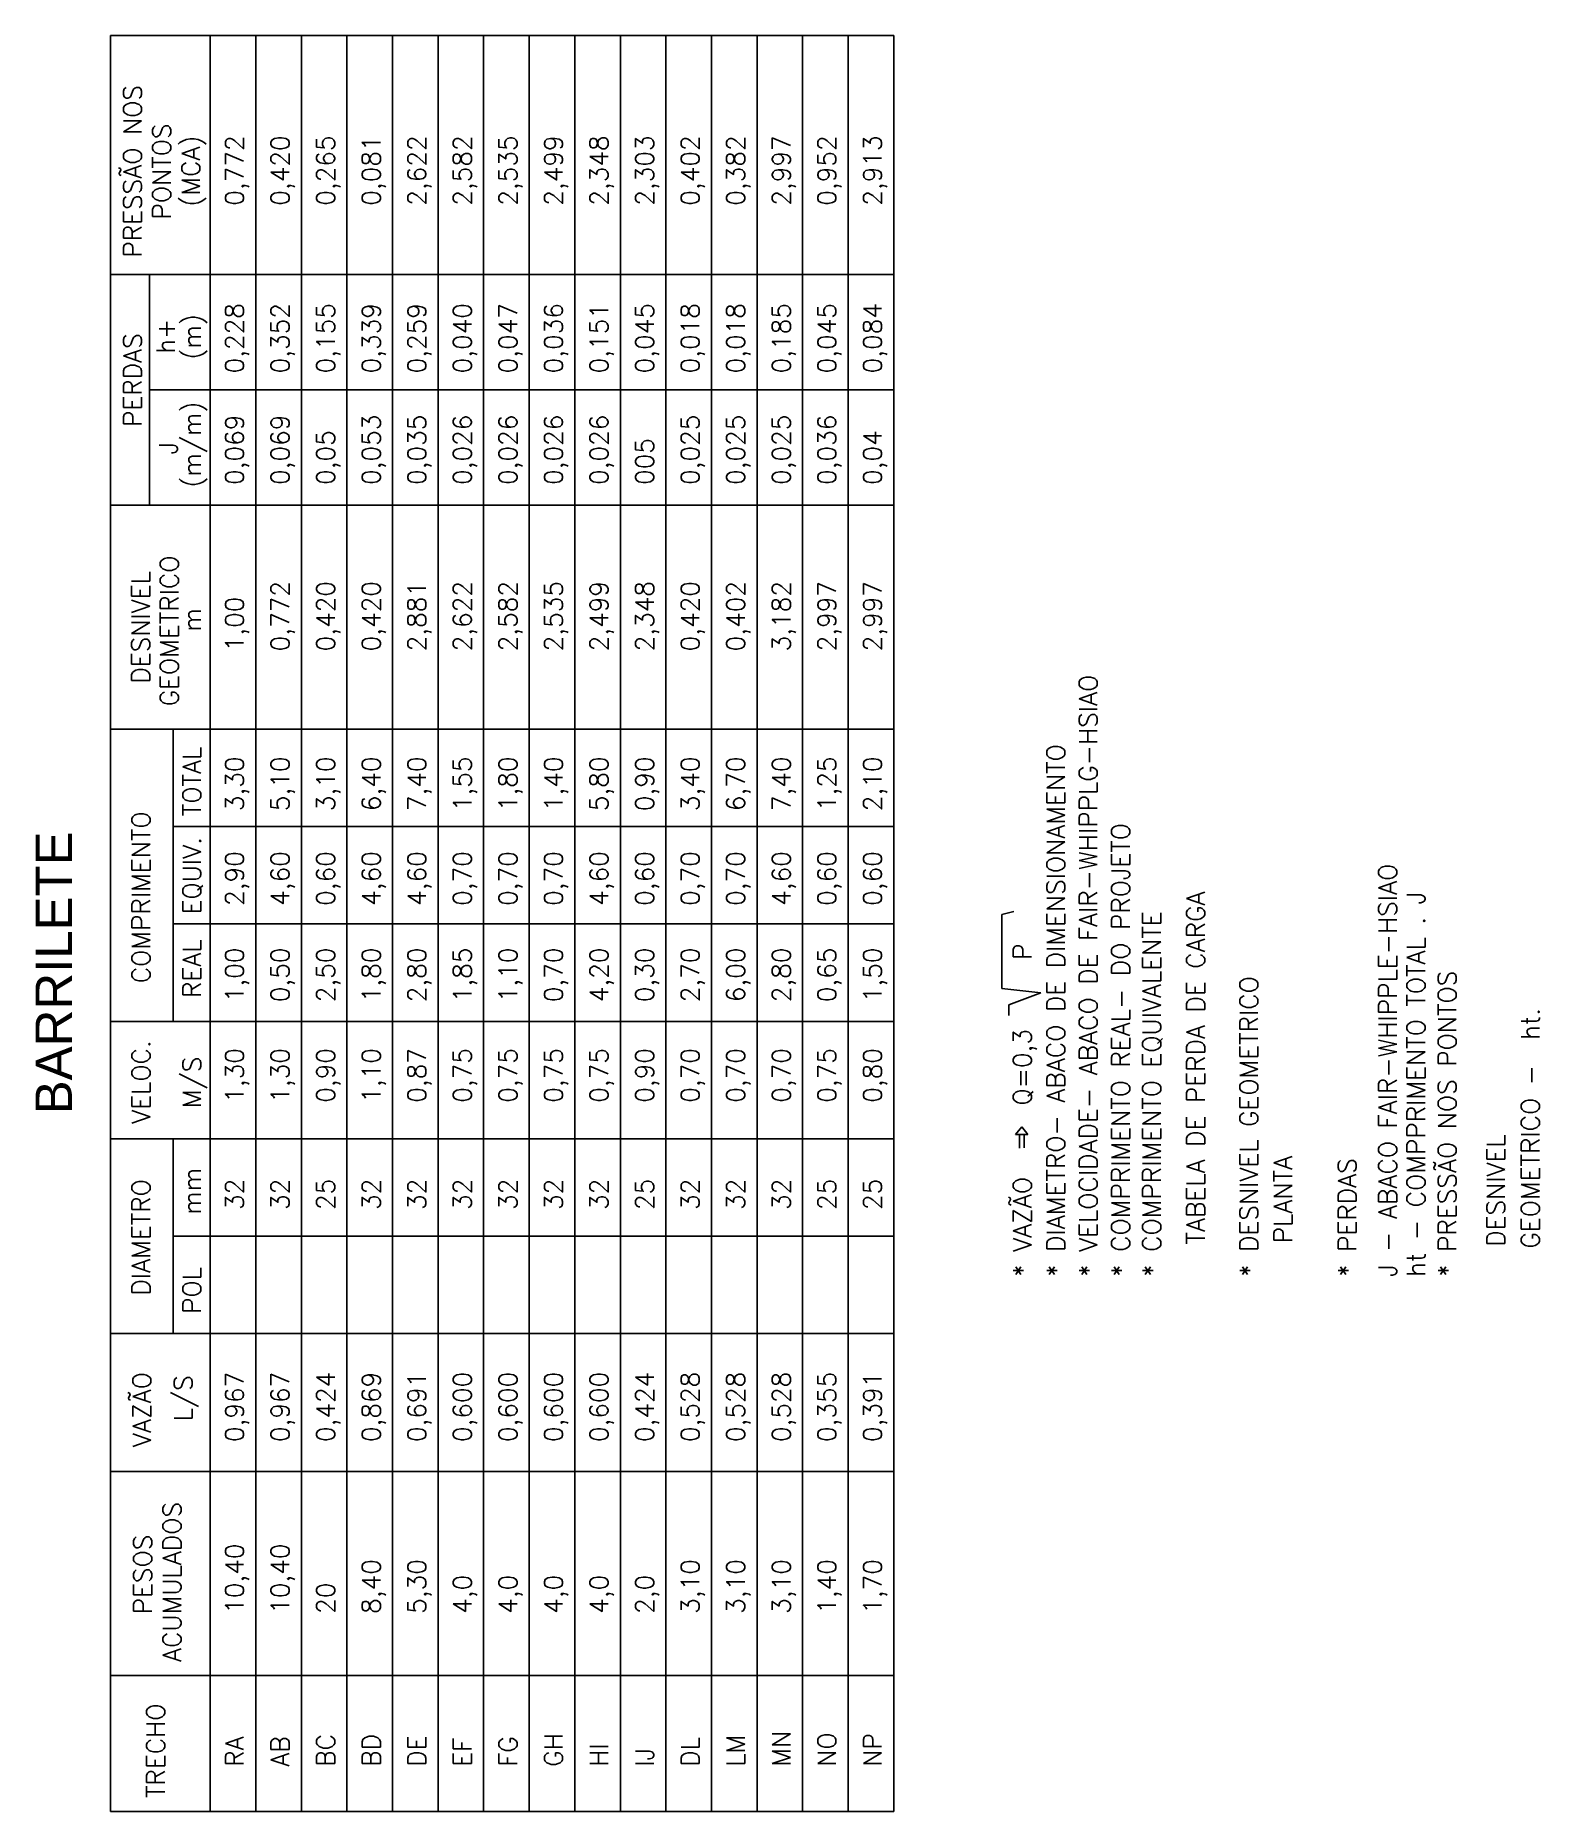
# Model space of a CAD drawing. Extents: x 128 to 467, y 149 to 441.
# Drawn here: x 158.08 to 166.33, y 170.56 to 180.3 of the extents above; entities that cross this region are included whole.
import ezdxf

# ---------------------------------------------------------------- set-up
doc = ezdxf.new("R2010")
doc.units = 0
doc.layers.add('L1', color=2, linetype='CONTINUOUS')
doc.layers.add('T1', color=3, linetype='CONTINUOUS')
doc.styles.add('ARIAL', font='arial.ttf')
doc.styles.add('STYLE1', font='simplex.shx')

msp = doc.modelspace()

# ---------------------------------------------------------------- texts
at = {"layer": 'T1'}
for s, height, style, p in [('PRESSÃO NOS ', 0.1, 'STYLE1', (158.6629, 179.0828)), ('PONTOS', 0.1, 'STYLE1', (158.8228, 179.292)), ('(MCA)', 0.1, 'STYLE1', (158.9826, 179.3627)), ('0,772', 0.1, 'STYLE1', (159.2225, 179.3677)), ('0,420', 0.1, 'STYLE1', (159.4725, 179.3677)), ('0,265', 0.1, 'STYLE1', (159.7225, 179.3677)), ('0,081', 0.1, 'STYLE1', (159.9725, 179.3677)), ('2,622', 0.1, 'STYLE1', (160.2225, 179.3677)), ('2,582', 0.1, 'STYLE1', (160.4725, 179.3677)), ('2,535', 0.1, 'STYLE1', (160.7225, 179.3677)), ('2,499', 0.1, 'STYLE1', (160.9725, 179.3677)), ('2,348', 0.1, 'STYLE1', (161.2225, 179.3677)), ('2,303', 0.1, 'STYLE1', (161.4725, 179.3677)), ('0,402', 0.1, 'STYLE1', (161.7225, 179.3677)), ('0,382', 0.1, 'STYLE1', (161.9725, 179.3677)), ('2,997', 0.1, 'STYLE1', (162.2225, 179.3677)), ('0,952', 0.1, 'STYLE1', (162.4725, 179.3677)), ('2,913', 0.1, 'STYLE1', (162.7225, 179.3677)), ('0,228', 0.1, 'STYLE1', (159.2225, 178.4477)), ('0,352', 0.1, 'STYLE1', (159.4725, 178.4477)), ('0,155', 0.1, 'STYLE1', (159.7225, 178.4477)), ('0,339', 0.1, 'STYLE1', (159.9725, 178.4477)), ('0,259', 0.1, 'STYLE1', (160.2225, 178.4477)), ('0,040', 0.1, 'STYLE1', (160.4725, 178.4477)), ('0,047', 0.1, 'STYLE1', (160.7225, 178.4477)), ('0,036', 0.1, 'STYLE1', (160.9725, 178.4477)), ('0,045', 0.1, 'STYLE1', (161.4725, 178.4477)), ('0,018', 0.1, 'STYLE1', (161.7225, 178.4477)), ('0,018', 0.1, 'STYLE1', (161.9725, 178.4477)), ('0,185', 0.1, 'STYLE1', (162.2225, 178.4477)), ('0,045', 0.1, 'STYLE1', (162.4725, 178.4477)), ('0,084', 0.1, 'STYLE1', (162.7225, 178.4477)), ('h+', 0.1, 'STYLE1', (158.8442, 178.5556)), ('(m)', 0.1, 'STYLE1', (158.9882, 178.524)), ('0,151', 0.1, 'STYLE1', (161.2225, 178.4477)), ('PERDAS', 0.1, 'STYLE1', (158.6629, 178.1535)), ('(m/m)', 0.1, 'STYLE1', (158.9882, 177.8214)), ('0,069', 0.1, 'STYLE1', (159.2225, 177.8356)), ('0,069', 0.1, 'STYLE1', (159.4725, 177.8356)), ('0,053', 0.1, 'STYLE1', (159.9725, 177.8356)), ('0,035', 0.1, 'STYLE1', (160.2225, 177.8356)), ('0,026', 0.1, 'STYLE1', (160.4725, 177.8356)), ('0,026', 0.1, 'STYLE1', (160.7225, 177.8356)), ('0,026', 0.1, 'STYLE1', (160.9725, 177.8356)), ('0,026', 0.1, 'STYLE1', (161.2225, 177.8356)), ('0,025', 0.1, 'STYLE1', (161.7225, 177.8356)), ('0,025', 0.1, 'STYLE1', (161.9725, 177.8356)), ('0,025', 0.1, 'STYLE1', (162.2225, 177.8356)), ('0,036', 0.1, 'STYLE1', (162.4725, 177.8356)), ('J', 0.1, 'STYLE1', (158.8595, 178.0031)), ('0,05', 0.1, 'STYLE1', (159.7225, 177.8356)), ('005', 0.1, 'STYLE1', (161.4725, 177.8356)), ('0,04', 0.1, 'STYLE1', (162.7225, 177.8356)), ('DESNIVEL ', 0.1, 'STYLE1', (158.7076, 176.7457)), ('GEOMETRICO', 0.1, 'STYLE1', (158.8649, 176.6213)), ('0,772', 0.1, 'STYLE1', (159.4725, 176.9225)), ('0,420', 0.1, 'STYLE1', (159.7225, 176.9225)), ('0,420', 0.1, 'STYLE1', (159.9725, 176.9225)), ('2,881', 0.1, 'STYLE1', (160.2225, 176.9225)), ('2,622', 0.1, 'STYLE1', (160.4725, 176.9225)), ('2,582', 0.1, 'STYLE1', (160.7225, 176.9225)), ('2,535', 0.1, 'STYLE1', (160.9725, 176.9225)), ('2,499', 0.1, 'STYLE1', (161.2225, 176.9225)), ('2,348', 0.1, 'STYLE1', (161.4725, 176.9225)), ('0,420', 0.1, 'STYLE1', (161.7225, 176.9225)), ('0,402', 0.1, 'STYLE1', (161.9725, 176.9225)), ('3,182', 0.1, 'STYLE1', (162.2225, 176.9225)), ('2,997', 0.1, 'STYLE1', (162.4725, 176.9225)), ('2,997', 0.1, 'STYLE1', (162.7225, 176.9225)), ('1,00', 0.1, 'STYLE1', (159.2225, 176.9225)), ('m', 0.1, 'STYLE1', (158.9882, 177.0308)), ('* VELOCIDADE- ABACO DE FAIR-WHIPPLG-HSIAO', 0.1, 'STYLE1', (163.9062, 173.4903)), ('TOTAL', 0.1, 'STYLE1', (158.9882, 176.0183)), ('* DIAMETRO- ABACO DE DIMENSIONAMENTO', 0.1, 'STYLE1', (163.7286, 173.4903)), ('3,30', 0.1, 'STYLE1', (159.2225, 176.0455)), ('5,10', 0.1, 'STYLE1', (159.4725, 176.0455)), ('3,10', 0.1, 'STYLE1', (159.7225, 176.0455)), ('6,40', 0.1, 'STYLE1', (159.9725, 176.0455)), ('7,40', 0.1, 'STYLE1', (160.2225, 176.0455)), ('1,55', 0.1, 'STYLE1', (160.4725, 176.0455)), ('1,80', 0.1, 'STYLE1', (160.7225, 176.0455)), ('1,40', 0.1, 'STYLE1', (160.9725, 176.0455)), ('5,80', 0.1, 'STYLE1', (161.2225, 176.0455)), ('0,90', 0.1, 'STYLE1', (161.4725, 176.0455)), ('3,40', 0.1, 'STYLE1', (161.7225, 176.0455)), ('6,70', 0.1, 'STYLE1', (161.9725, 176.0455)), ('7,40', 0.1, 'STYLE1', (162.2225, 176.0455)), ('1,25', 0.1, 'STYLE1', (162.4725, 176.0455)), ('2,10', 0.1, 'STYLE1', (162.7225, 176.0455)), ('COMPRIMENTO', 0.1, 'STYLE1', (158.7093, 175.1014)), ('BARRILETE', 0.2, 'ARIAL', (158.2805, 174.3823)), ('* COMPRIMENTO REAL- DO PROJETO', 0.1, 'STYLE1', (164.0838, 173.4903)), ('EQUIV.', 0.1, 'STYLE1', (158.9882, 175.4794)), ('2,90', 0.1, 'STYLE1', (159.2225, 175.526)), ('4,60', 0.1, 'STYLE1', (159.4725, 175.526)), ('0,60', 0.1, 'STYLE1', (159.7225, 175.526)), ('4,60', 0.1, 'STYLE1', (159.9725, 175.526)), ('4,60', 0.1, 'STYLE1', (160.2225, 175.526)), ('0,70', 0.1, 'STYLE1', (160.4725, 175.526)), ('0,70', 0.1, 'STYLE1', (160.7225, 175.526)), ('0,70', 0.1, 'STYLE1', (160.9725, 175.526)), ('4,60', 0.1, 'STYLE1', (161.2225, 175.526)), ('0,60', 0.1, 'STYLE1', (161.4725, 175.526)), ('0,70', 0.1, 'STYLE1', (161.7225, 175.526)), ('0,70', 0.1, 'STYLE1', (161.9725, 175.526)), ('4,60', 0.1, 'STYLE1', (162.2225, 175.526)), ('0,60', 0.1, 'STYLE1', (162.4725, 175.526)), ('0,60', 0.1, 'STYLE1', (162.7225, 175.526)), ('J - ABACO FAIR-WHIPPLE-HSIAO', 0.1, 'STYLE1', (165.5489, 173.4903)), ('TABELA DE PERDA DE CARGA', 0.1, 'STYLE1', (164.496, 173.6681)), ('ht - COMPPRIMENTO TOTAL . J', 0.1, 'STYLE1', (165.7044, 173.4903)), ('* COMPRIMENTO EQUIVALENTE', 0.1, 'STYLE1', (164.255, 173.4903)), ('REAL', 0.1, 'STYLE1', (158.9882, 175.0207)), ('P', 0.1, 'STYLE1', (163.5446, 175.2301)), ('1,00', 0.1, 'STYLE1', (159.2225, 174.9973)), ('0,50', 0.1, 'STYLE1', (159.4725, 174.9973)), ('2,50', 0.1, 'STYLE1', (159.7225, 174.9973)), ('1,80', 0.1, 'STYLE1', (159.9725, 174.9973)), ('2,80', 0.1, 'STYLE1', (160.2225, 174.9973)), ('1,85', 0.1, 'STYLE1', (160.4725, 174.9973)), ('1,10', 0.1, 'STYLE1', (160.7225, 174.9973)), ('0,70', 0.1, 'STYLE1', (160.9725, 174.9973)), ('4,20', 0.1, 'STYLE1', (161.2225, 174.9973)), ('0,30', 0.1, 'STYLE1', (161.4725, 174.9973)), ('2,70', 0.1, 'STYLE1', (161.7225, 174.9973)), ('6,00', 0.1, 'STYLE1', (161.9725, 174.9973)), ('2,80', 0.1, 'STYLE1', (162.2225, 174.9973)), ('0,65', 0.1, 'STYLE1', (162.4725, 174.9973)), ('1,50', 0.1, 'STYLE1', (162.7225, 174.9973)), ('* DESNIVEL GEOMETRICO', 0.1, 'STYLE1', (164.7878, 173.4903)), ('* PRESSÃO NOS PONTOS', 0.1, 'STYLE1', (165.8756, 173.4903)), ('GEOMETRICO -  ht.', 0.1, 'STYLE1', (166.3323, 173.6458)), ('Q=0,3', 0.1, 'STYLE1', (163.5446, 174.4303)), ('VELOC.', 0.1, 'STYLE1', (158.7093, 174.3303)), ('1,30', 0.1, 'STYLE1', (159.2225, 174.4457)), ('1,30', 0.1, 'STYLE1', (159.4725, 174.4457)), ('0,90', 0.1, 'STYLE1', (159.7225, 174.4457)), ('1,10', 0.1, 'STYLE1', (159.9725, 174.4457)), ('0,87', 0.1, 'STYLE1', (160.2225, 174.4457)), ('0,75', 0.1, 'STYLE1', (160.4725, 174.4457)), ('0,75', 0.1, 'STYLE1', (160.7225, 174.4457)), ('0,75', 0.1, 'STYLE1', (160.9725, 174.4457)), ('0,75', 0.1, 'STYLE1', (161.2225, 174.4457)), ('0,90', 0.1, 'STYLE1', (161.4725, 174.4457)), ('0,70', 0.1, 'STYLE1', (161.7225, 174.4457)), ('0,70', 0.1, 'STYLE1', (161.9725, 174.4457)), ('0,70', 0.1, 'STYLE1', (162.2225, 174.4457)), ('0,75', 0.1, 'STYLE1', (162.4725, 174.4457)), ('0,80', 0.1, 'STYLE1', (162.7225, 174.4457)), ('M/S', 0.1, 'STYLE1', (158.9882, 174.4159)), ('DESNIVEL', 0.1, 'STYLE1', (166.1428, 173.6554)), ('PLANTA', 0.1, 'STYLE1', (164.9745, 173.6744)), ('mm', 0.1, 'STYLE1', (158.9882, 173.8313)), ('* PERDAS', 0.1, 'STYLE1', (165.327, 173.4903)), ('DIAMETRO', 0.1, 'STYLE1', (158.7093, 173.3878)), ('32', 0.1, 'STYLE1', (159.2225, 173.8573)), ('32', 0.1, 'STYLE1', (159.4725, 173.8573)), ('25', 0.1, 'STYLE1', (159.7225, 173.8573)), ('32', 0.1, 'STYLE1', (159.9725, 173.8573)), ('32', 0.1, 'STYLE1', (160.2225, 173.8573)), ('32', 0.1, 'STYLE1', (160.4725, 173.8573)), ('32', 0.1, 'STYLE1', (160.7225, 173.8573)), ('32', 0.1, 'STYLE1', (160.9725, 173.8573)), ('32', 0.1, 'STYLE1', (161.2225, 173.8573)), ('25', 0.1, 'STYLE1', (161.4725, 173.8573)), ('32', 0.1, 'STYLE1', (161.7225, 173.8573)), ('32', 0.1, 'STYLE1', (161.9725, 173.8573)), ('32', 0.1, 'STYLE1', (162.2225, 173.8573)), ('25', 0.1, 'STYLE1', (162.4725, 173.8573)), ('25', 0.1, 'STYLE1', (162.7225, 173.8573)), ('* VAZÃO', 0.1, 'STYLE1', (163.5446, 173.4903)), ('POL', 0.1, 'STYLE1', (158.9882, 173.287)), ('VAZÃO', 0.1, 'STYLE1', (158.7136, 172.5562)), ('L/S', 0.1, 'STYLE1', (158.9408, 172.6973)), ('0,967', 0.1, 'STYLE1', (159.2225, 172.5839)), ('0,967', 0.1, 'STYLE1', (159.4725, 172.5839)), ('0,424', 0.1, 'STYLE1', (159.7225, 172.5839)), ('0,869', 0.1, 'STYLE1', (159.9725, 172.5839)), ('0,691', 0.1, 'STYLE1', (160.2225, 172.5839)), ('0,600', 0.1, 'STYLE1', (160.4725, 172.5839)), ('0,600', 0.1, 'STYLE1', (160.7225, 172.5839)), ('0,600', 0.1, 'STYLE1', (160.9725, 172.5839)), ('0,600', 0.1, 'STYLE1', (161.2225, 172.5839)), ('0,424', 0.1, 'STYLE1', (161.4725, 172.5839)), ('0,528', 0.1, 'STYLE1', (161.7225, 172.5839)), ('0,528', 0.1, 'STYLE1', (161.9725, 172.5839)), ('0,528', 0.1, 'STYLE1', (162.2225, 172.5839)), ('0,355', 0.1, 'STYLE1', (162.4725, 172.5839)), ('0,391', 0.1, 'STYLE1', (162.7225, 172.5839)), ('ACUMULADOS', 0.1, 'STYLE1', (158.8798, 171.3768)), ('PESOS', 0.1, 'STYLE1', (158.7186, 171.6389)), ('10,40', 0.1, 'STYLE1', (159.2225, 171.6414)), ('10,40', 0.1, 'STYLE1', (159.4725, 171.6414)), ('8,40', 0.1, 'STYLE1', (159.9725, 171.6414)), ('5,30', 0.1, 'STYLE1', (160.2225, 171.6414)), ('3,10', 0.1, 'STYLE1', (161.7225, 171.6414)), ('3,10', 0.1, 'STYLE1', (161.9725, 171.6414)), ('3,10', 0.1, 'STYLE1', (162.2225, 171.6414)), ('1,40', 0.1, 'STYLE1', (162.4725, 171.6414)), ('1,70', 0.1, 'STYLE1', (162.7225, 171.6414)), ('20', 0.1, 'STYLE1', (159.7225, 171.6414)), ('4,0', 0.1, 'STYLE1', (160.4725, 171.6414)), ('4,0', 0.1, 'STYLE1', (160.7225, 171.6414)), ('4,0', 0.1, 'STYLE1', (160.9725, 171.6414)), ('4,0', 0.1, 'STYLE1', (161.2225, 171.6414)), ('2,0', 0.1, 'STYLE1', (161.4725, 171.6414)), ('TRECHO', 0.1, 'STYLE1', (158.7901, 170.6309)), ('RA', 0.1, 'STYLE1', (159.2225, 170.8023)), ('AB', 0.1, 'STYLE1', (159.4725, 170.8023)), ('BC', 0.1, 'STYLE1', (159.7225, 170.8023)), ('BD', 0.1, 'STYLE1', (159.9725, 170.8023)), ('DE', 0.1, 'STYLE1', (160.2225, 170.8023)), ('EF', 0.1, 'STYLE1', (160.4725, 170.8023)), ('FG', 0.1, 'STYLE1', (160.7225, 170.8023)), ('GH', 0.1, 'STYLE1', (160.9725, 170.8023)), ('DL', 0.1, 'STYLE1', (161.7225, 170.8023)), ('LM', 0.1, 'STYLE1', (161.9725, 170.8023)), ('MN', 0.1, 'STYLE1', (162.2225, 170.8023)), ('NO', 0.1, 'STYLE1', (162.4725, 170.8023)), ('NP', 0.1, 'STYLE1', (162.7225, 170.8023)), ('HI', 0.1, 'STYLE1', (161.2225, 170.8023)), ('IJ', 0.1, 'STYLE1', (161.4725, 170.8023))]:
    msp.add_text(s, height=height, rotation=90, dxfattribs=dict(at, style=style)).set_placement(p)

# ---------------------------------------------------------------- linework, layer by layer
at = {"layer": 'L1'}
for p, q in [((158.4915, 170.557), (158.4915, 180.3016)), ((158.4915, 180.3016), (162.7893, 180.3016)), ((159.0393, 170.557), (159.0393, 180.3016)), ((159.2893, 170.557), (159.2893, 180.3016)), ((159.5393, 170.557), (159.5393, 180.3016)), ((159.7893, 170.557), (159.7893, 180.3016)), ((160.0393, 170.557), (160.0393, 180.3016)), ((160.2893, 170.557), (160.2893, 180.3016)), ((160.5393, 170.557), (160.5393, 180.3016)), ((160.7893, 170.557), (160.7893, 180.3016)), ((161.0393, 170.557), (161.0393, 180.3016)), ((161.2893, 170.557), (161.2893, 180.3016)), ((161.5393, 170.557), (161.5393, 180.3016)), ((161.7893, 170.557), (161.7893, 180.3016)), ((162.0393, 170.557), (162.0393, 180.3016)), ((162.2893, 170.557), (162.2893, 180.3016)), ((162.5393, 170.557), (162.5393, 180.3016)), ((162.7893, 170.557), (162.7893, 180.3016)), ((158.4915, 178.9897), (162.7893, 178.9897)), ((158.7062, 177.7254), (158.7062, 178.9897)), ((158.7062, 178.3575), (162.7893, 178.3575)), ((158.4915, 177.7254), (162.7893, 177.7254)), ((158.4915, 177.7254), (162.7893, 177.7254)), ((158.4915, 176.4951), (162.7893, 176.4951)), ((158.8351, 174.8924), (158.8351, 176.4951)), ((158.8351, 175.9609), (162.7893, 175.9609)), ((158.8351, 175.4266), (162.7893, 175.4266)), ((158.4915, 174.8924), (162.7893, 174.8924)), ((158.6249, 174.8924), (162.7893, 174.8924)), ((158.4915, 174.2473), (162.7893, 174.2473)), ((158.8351, 173.1788), (158.8351, 174.2473)), ((158.8351, 173.713), (162.7893, 173.713)), ((158.4915, 173.1788), (162.7893, 173.1788)), ((158.4915, 172.4228), (162.7893, 172.4228)), ((158.4915, 171.3039), (162.7893, 171.3039)), ((158.4915, 170.557), (162.7893, 170.557))]:
    msp.add_line(p, q, dxfattribs=at)
at = {"layer": 'T1'}
for p, q in [((163.3815, 175.4781), (163.4484, 175.496)), ((163.3815, 175.0718), (163.3815, 175.4781)), ((163.5956, 175.0495), (163.3815, 175.0718)), ((163.4216, 174.9825), (163.5956, 175.0495)), ((163.4216, 174.9245), (163.4216, 174.9825)), ((163.4578, 174.2709), (163.493, 174.3141)), ((163.4578, 174.2709), (163.5251, 174.2709)), ((163.4789, 174.1958), (163.4789, 174.2709)), ((163.5251, 174.2709), (163.493, 174.3141)), ((163.5046, 174.1978), (163.5046, 174.2709))]:
    msp.add_line(p, q, dxfattribs=at)

msp.set_redraw_order([(e.dxf.handle, doc.entitydb.next_handle()) for e in msp.query("TEXT MTEXT ATTDEF DIMENSION ARC_DIMENSION")])  # texts and dimensions are drawn at this point

doc.saveas('drawing.dxf')
